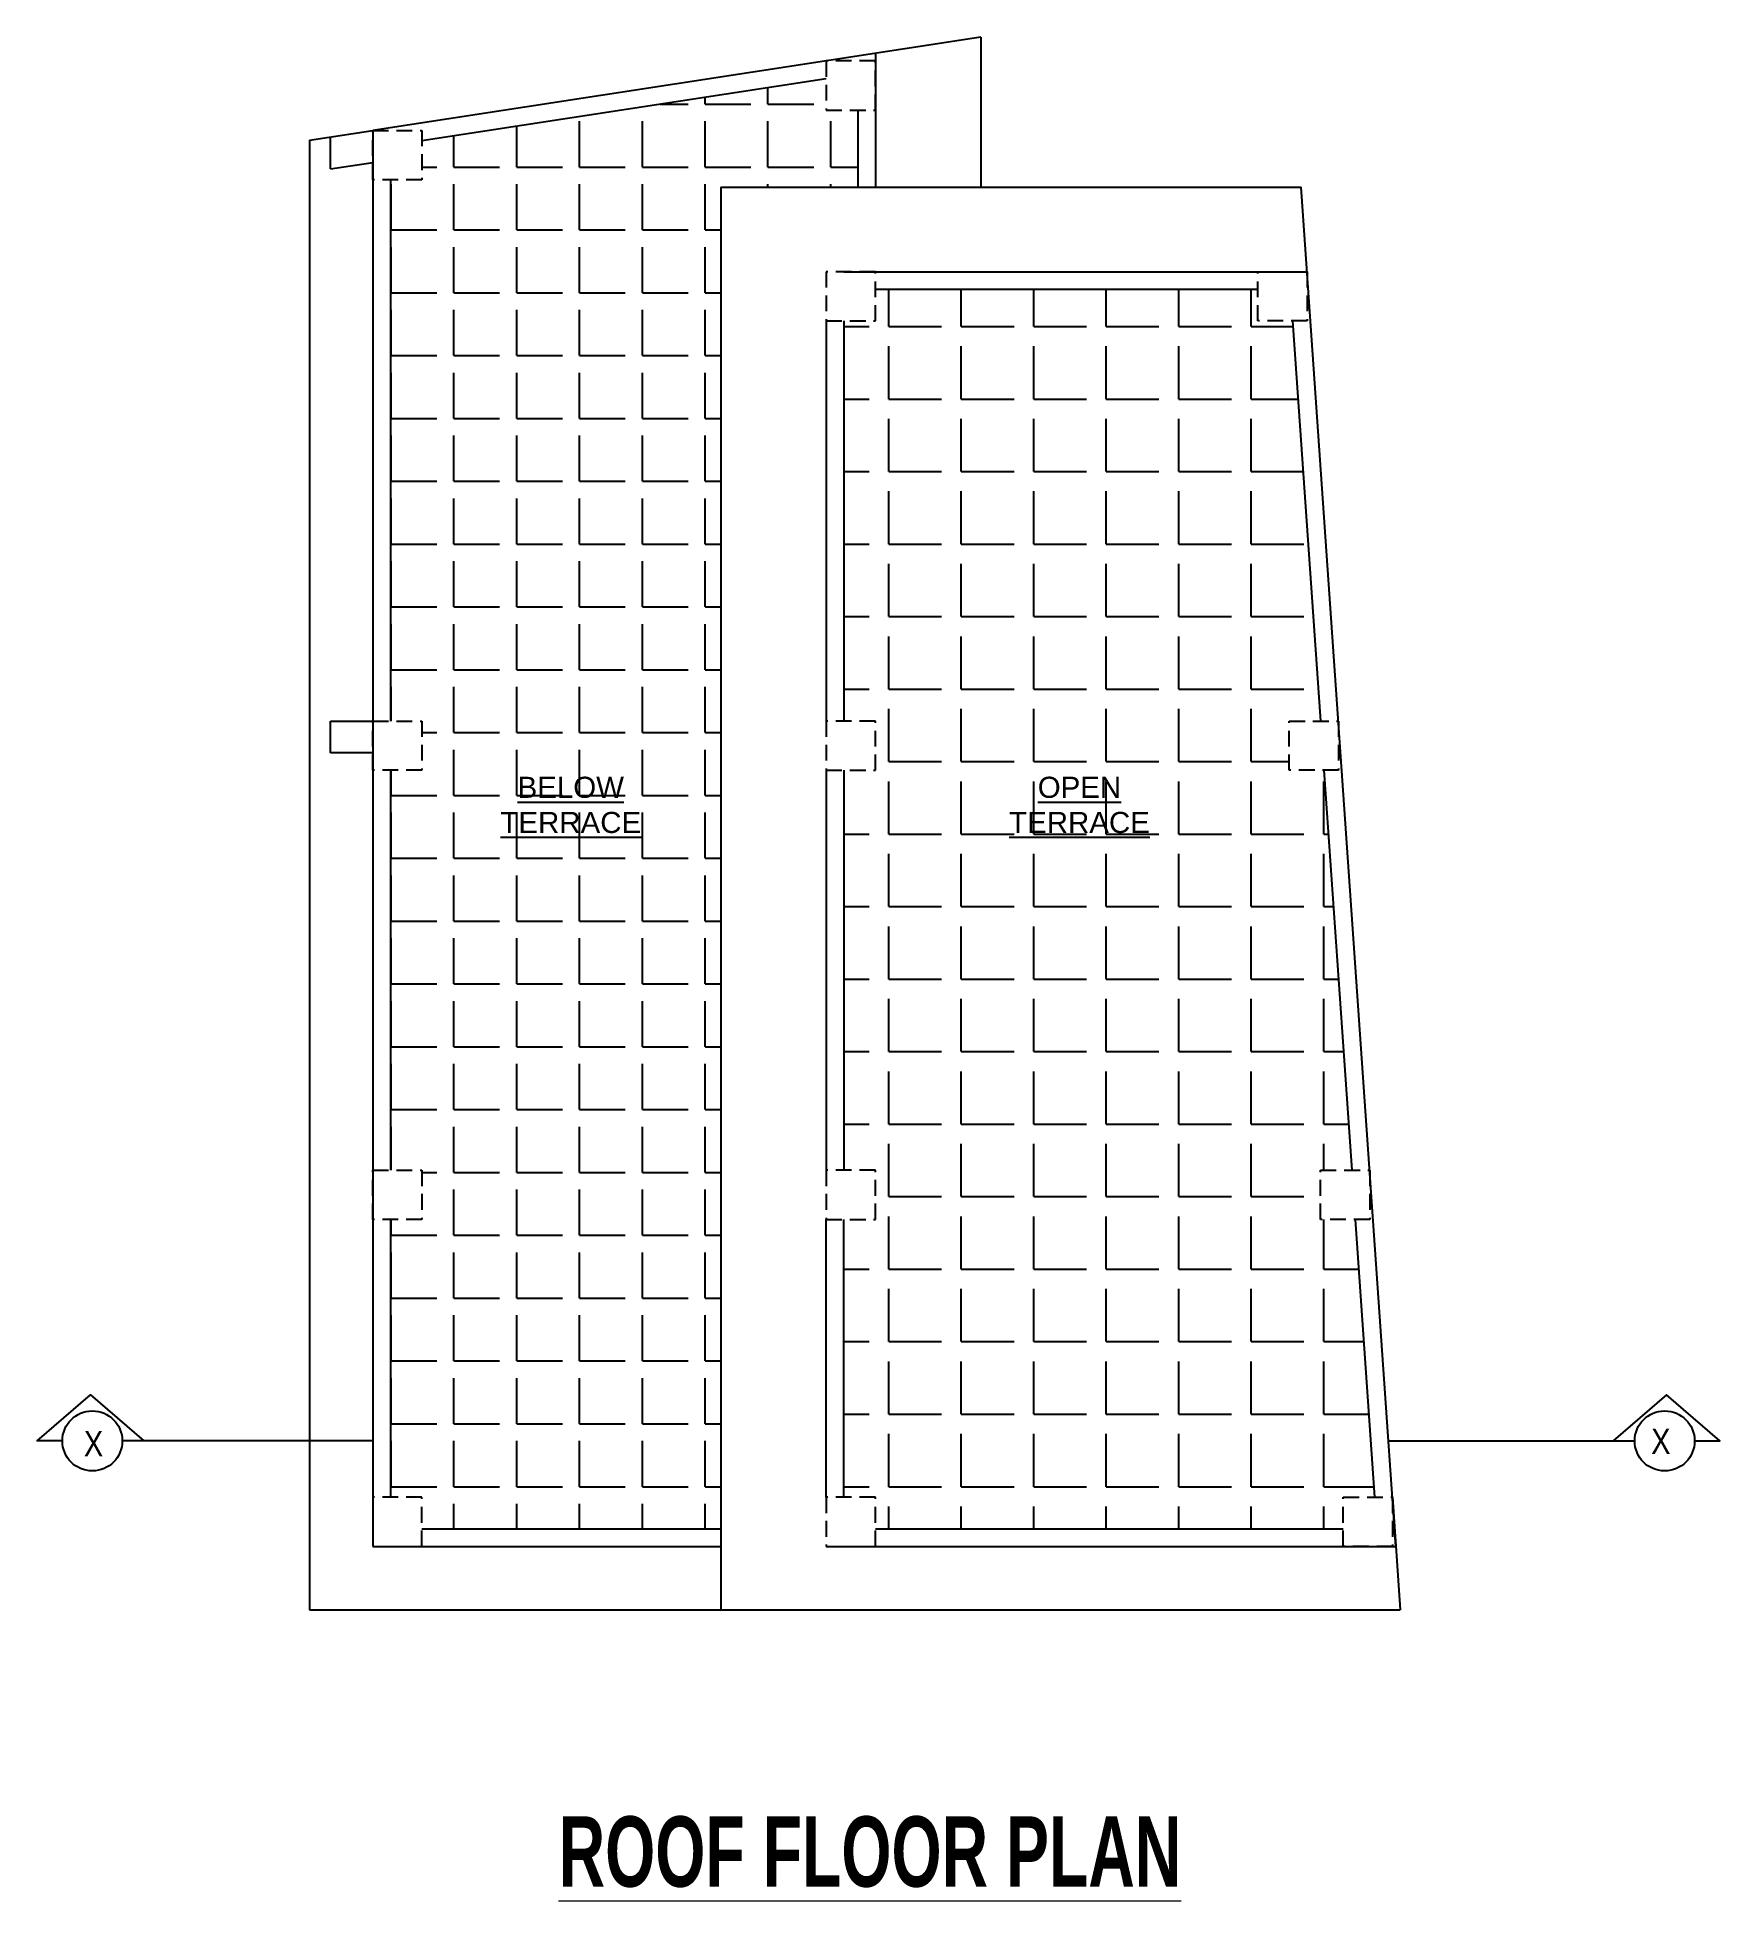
# Model space of a CAD drawing. Header units: inches. Extents: x -5096374 to -5070857, y -3259973 to -3243900.
# Drawn here: x -5083522 to -5083044, y -3258909 to -3258379 of the extents above; entities that cross this region are included whole.
import ezdxf

# ---------------------------------------------------------------- set-up
doc = ezdxf.new("R2010")
doc.units = ezdxf.units.IN
doc.header["$LTSCALE"] = 2
doc.header["$MEASUREMENT"] = 0
doc.linetypes.add('HIDDEN', pattern=[0.375, 0.25, -0.125])
doc.layers.get('0').update_dxf_attribs({"linetype": 'CONTINUOUS'})
doc.layers.add('A-Hatch', color=7, linetype='CONTINUOUS')
doc.layers.add('TEXT', color=181, linetype='CONTINUOUS', lineweight=25)
doc.layers.add('Text-100.w', color=254, linetype='CONTINUOUS', lineweight=9)
doc.styles.add('ARAIL', font='ARIALN.TTF')
doc.styles.add('Arial', font='arial.ttf', dxfattribs={"width": 0.8, "height": 12})
doc.styles.add('arial.', font='arial.ttf')

msp = doc.modelspace()

# ---------------------------------------------------------------- texts
at = {"layer": 'TEXT', "lineweight": -2, "char_height": 6, "width": 127.5059, "attachment_point": 5, "style": 'arial.'}
for s, insert in [('{\\LBELOW \\PTERRACE}', (-5083370.53, -3258597.34)), ('{\\LOPEN\\PTERRACE}', (-5083225.78, -3258597.34))]:
    msp.add_mtext(s, dxfattribs=dict(at, insert=insert))
at = {"layer": 'TEXT', "char_height": 7.2, "style": 'ARAIL'}
for insert, attachment_point in [((-5083503.58, -3258775.39), 3), ((-5083063.11, -3258774.73), 1)]:
    msp.add_mtext_dynamic_manual_height_columns('X', width=125.4648, gutter_width=90, heights=[0], dxfattribs=dict(at, insert=insert, attachment_point=attachment_point))
at = {"layer": 'Text-100.w', "insert": (-5083287.95, -3258885.02), "char_height": 20, "width": 569.1024, "attachment_point": 2, "style": 'Arial'}
msp.add_mtext('\\A1;{\\fArial Narrow|b1|i0|c0|p34;\\L ROOF FLOOR PLAN}', dxfattribs=at)

# ---------------------------------------------------------------- hatches: boundary and pattern name
at = {"layer": 'A-Hatch', "ltscale": 0.5}
h = msp.add_hatch(dxfattribs=at)
h.set_pattern_fill('ANGLE', color=256, scale=65)
h.set_pattern_definition([(0, (6144.95, 0), (0, 17.875), [13, -4.875]), (90, (6144.95, 0), (-17.875, 1e-15), [13, -4.875])])
h.paths.add_polyline_path([(-5083327.87, -3258421.63), (-5083288.87, -3258421.63), (-5083288.87, -3258399.7), (-5083297.87, -3258399.7), (-5083297.87, -3258390.76), (-5083412.87, -3258408.38), (-5083412.87, -3258419.47), (-5083421.87, -3258419.47), (-5083421.87, -3258573.47), (-5083412.87, -3258573.47), (-5083412.87, -3258587.47), (-5083421.87, -3258587.47), (-5083421.87, -3258701.23), (-5083412.87, -3258701.23), (-5083412.87, -3258715.23), (-5083421.87, -3258715.23), (-5083421.87, -3258794.23), (-5083412.87, -3258794.23), (-5083412.87, -3258803.23), (-5083327.87, -3258803.23)])
h.paths.add_polyline_path([(-5083391.93, -3258608.12), (-5083348.88, -3258608.12), (-5083348.88, -3258585.66), (-5083391.93, -3258585.66)], flags=24)
h = msp.add_hatch(dxfattribs=at)
h.set_pattern_fill('ANGLE', color=256, scale=75)
h.set_pattern_definition([(0, (6144.95, 0), (0, 20.625), [15, -5.625]), (90, (6144.95, 0), (-20.625, 1e-15), [15, -5.625])])
h.paths.add_polyline_path([(-5083156.15, -3258587.47), (-5083166.11, -3258587.47), (-5083166.11, -3258573.47), (-5083157.12, -3258573.47), (-5083165.06, -3258459.63), (-5083175.03, -3258459.63), (-5083175.03, -3258450.63), (-5083283.87, -3258450.63), (-5083283.87, -3258459.63), (-5083292.87, -3258459.63), (-5083292.87, -3258573.47), (-5083283.87, -3258573.47), (-5083283.87, -3258587.47), (-5083292.87, -3258587.47), (-5083292.87, -3258701.23), (-5083283.87, -3258701.23), (-5083283.87, -3258715.23), (-5083292.87, -3258715.23), (-5083292.87, -3258794.23), (-5083283.87, -3258794.23), (-5083283.87, -3258803.23), (-5083150.72, -3258803.23), (-5083150.72, -3258794.23), (-5083141.73, -3258794.23), (-5083147.24, -3258715.23), (-5083157.21, -3258715.23), (-5083157.21, -3258701.23), (-5083148.22, -3258701.23)])
h.paths.add_polyline_path([(-5083247.18, -3258608.12), (-5083204.13, -3258608.12), (-5083204.13, -3258585.66), (-5083247.18, -3258585.66)], flags=24)

# ---------------------------------------------------------------- linework, layer by layer
at = {"ltscale": 0.5}
for p, q in [((-5083253.87, -3258378.95), (-5083426.87, -3258405.47)), ((-5083253.87, -3258378.95), (-5083253.87, -3258421.63)), ((-5083283.87, -3258383.55), (-5083283.87, -3258421.63)), ((-5083297.87, -3258390.76), (-5083412.87, -3258408.38)), ((-5083288.87, -3258399.7), (-5083288.87, -3258421.63)), ((-5083444.87, -3258408.23), (-5083426.87, -3258405.47)), ((-5083426.87, -3258405.47), (-5083426.87, -3258573.47)), ((-5083444.87, -3258408.23), (-5083444.87, -3258826.23)), ((-5083438.87, -3258416.42), (-5083438.87, -3258407.31)), ((-5083438.87, -3258416.42), (-5083426.87, -3258414.58)), ((-5083421.87, -3258419.47), (-5083421.87, -3258573.47)), ((-5083327.87, -3258421.63), (-5083327.87, -3258826.23)), ((-5083327.87, -3258421.63), (-5083162.7, -3258421.63)), ((-5083135.75, -3258808.23), (-5083162.7, -3258421.63)), ((-5083292.87, -3258445.63), (-5083283.87, -3258445.63)), ((-5083283.87, -3258445.63), (-5083161.03, -3258445.63)), ((-5083283.87, -3258450.63), (-5083175.03, -3258450.63)), ((-5083297.87, -3258459.63), (-5083297.87, -3258573.47)), ((-5083292.87, -3258459.63), (-5083292.87, -3258573.47)), ((-5083157.12, -3258573.47), (-5083165.06, -3258459.63)), ((-5083438.87, -3258573.47), (-5083426.87, -3258573.47)), ((-5083438.87, -3258582.47), (-5083438.87, -3258573.47)), ((-5083426.87, -3258573.47), (-5083426.87, -3258808.23)), ((-5083426.87, -3258582.47), (-5083438.87, -3258582.47)), ((-5083421.87, -3258587.47), (-5083421.87, -3258701.23)), ((-5083297.87, -3258587.47), (-5083297.87, -3258701.23)), ((-5083292.87, -3258587.47), (-5083292.87, -3258701.23)), ((-5083148.22, -3258701.23), (-5083156.15, -3258587.47)), ((-5083421.87, -3258715.23), (-5083421.87, -3258794.23)), ((-5083421.87, -3258715.23), (-5083421.87, -3258794.23)), ((-5083297.87, -3258794.23), (-5083297.87, -3258715.23)), ((-5083292.87, -3258794.23), (-5083292.87, -3258715.23)), ((-5083141.73, -3258794.23), (-5083147.24, -3258715.23)), ((-5083136.72, -3258794.23), (-5083134.49, -3258826.23)), ((-5083412.87, -3258803.23), (-5083327.87, -3258803.23)), ((-5083283.87, -3258803.23), (-5083150.72, -3258803.23)), ((-5083426.87, -3258808.23), (-5083327.87, -3258808.23)), ((-5083297.87, -3258808.23), (-5083135.75, -3258808.23)), ((-5083444.87, -3258826.23), (-5083134.49, -3258826.23))]:
    msp.add_line(p, q, dxfattribs=at)
at = {"linetype": 'HIDDEN', "ltscale": 9}
for points in [[(-5083283.87, -3258385.7), (-5083297.87, -3258385.7), (-5083297.87, -3258399.7), (-5083283.87, -3258399.7)], [(-5083426.87, -3258405.47), (-5083412.87, -3258405.47), (-5083412.87, -3258419.47), (-5083426.87, -3258419.47)], [(-5083283.87, -3258445.63), (-5083297.87, -3258445.63), (-5083297.87, -3258459.63), (-5083283.87, -3258459.63)], [(-5083175.03, -3258445.63), (-5083161.03, -3258445.63), (-5083161.03, -3258459.63), (-5083175.03, -3258459.63)], [(-5083426.87, -3258573.47), (-5083412.87, -3258573.47), (-5083412.87, -3258587.47), (-5083426.87, -3258587.47)], [(-5083283.87, -3258573.47), (-5083297.87, -3258573.47), (-5083297.87, -3258587.47), (-5083283.87, -3258587.47)], [(-5083166.11, -3258573.47), (-5083152.11, -3258573.47), (-5083152.11, -3258587.47), (-5083166.11, -3258587.47)], [(-5083426.87, -3258701.23), (-5083412.87, -3258701.23), (-5083412.87, -3258715.23), (-5083426.87, -3258715.23)], [(-5083283.87, -3258701.23), (-5083297.87, -3258701.23), (-5083297.87, -3258715.23), (-5083283.87, -3258715.23)], [(-5083157.21, -3258701.23), (-5083143.21, -3258701.23), (-5083143.21, -3258715.23), (-5083157.21, -3258715.23)], [(-5083412.87, -3258794.23), (-5083426.87, -3258794.23), (-5083426.87, -3258808.23), (-5083412.87, -3258808.23)], [(-5083283.87, -3258794.23), (-5083297.87, -3258794.23), (-5083297.87, -3258808.23), (-5083283.87, -3258808.23)], [(-5083150.72, -3258794.23), (-5083136.72, -3258794.23), (-5083136.72, -3258808.23), (-5083150.72, -3258808.23)]]:
    msp.add_lwpolyline(points, close=True, dxfattribs=at)
at = {"layer": 'TEXT'}
for points in [[(-5083515.2, -3258778.23), (-5083522.34, -3258778.23), (-5083507.2, -3258765.14), (-5083492.06, -3258778.23)], [(-5083050.74, -3258778.23), (-5083043.6, -3258778.23), (-5083058.74, -3258765.14), (-5083073.88, -3258778.23)], [(-5083426.87, -3258778.23), (-5083498.13, -3258778.23)], [(-5083137.84, -3258778.23), (-5083067.81, -3258778.23)]]:
    msp.add_lwpolyline(points, dxfattribs=at)
for centre in [(-5083506.67, -3258778.23), (-5083059.27, -3258778.23)]:
    msp.add_circle(centre, 8.53, dxfattribs=at)

msp.set_redraw_order([(e.dxf.handle, doc.entitydb.next_handle()) for e in msp.query("TEXT MTEXT ATTDEF DIMENSION ARC_DIMENSION")])  # texts and dimensions are drawn at this point

doc.saveas('drawing.dxf')
